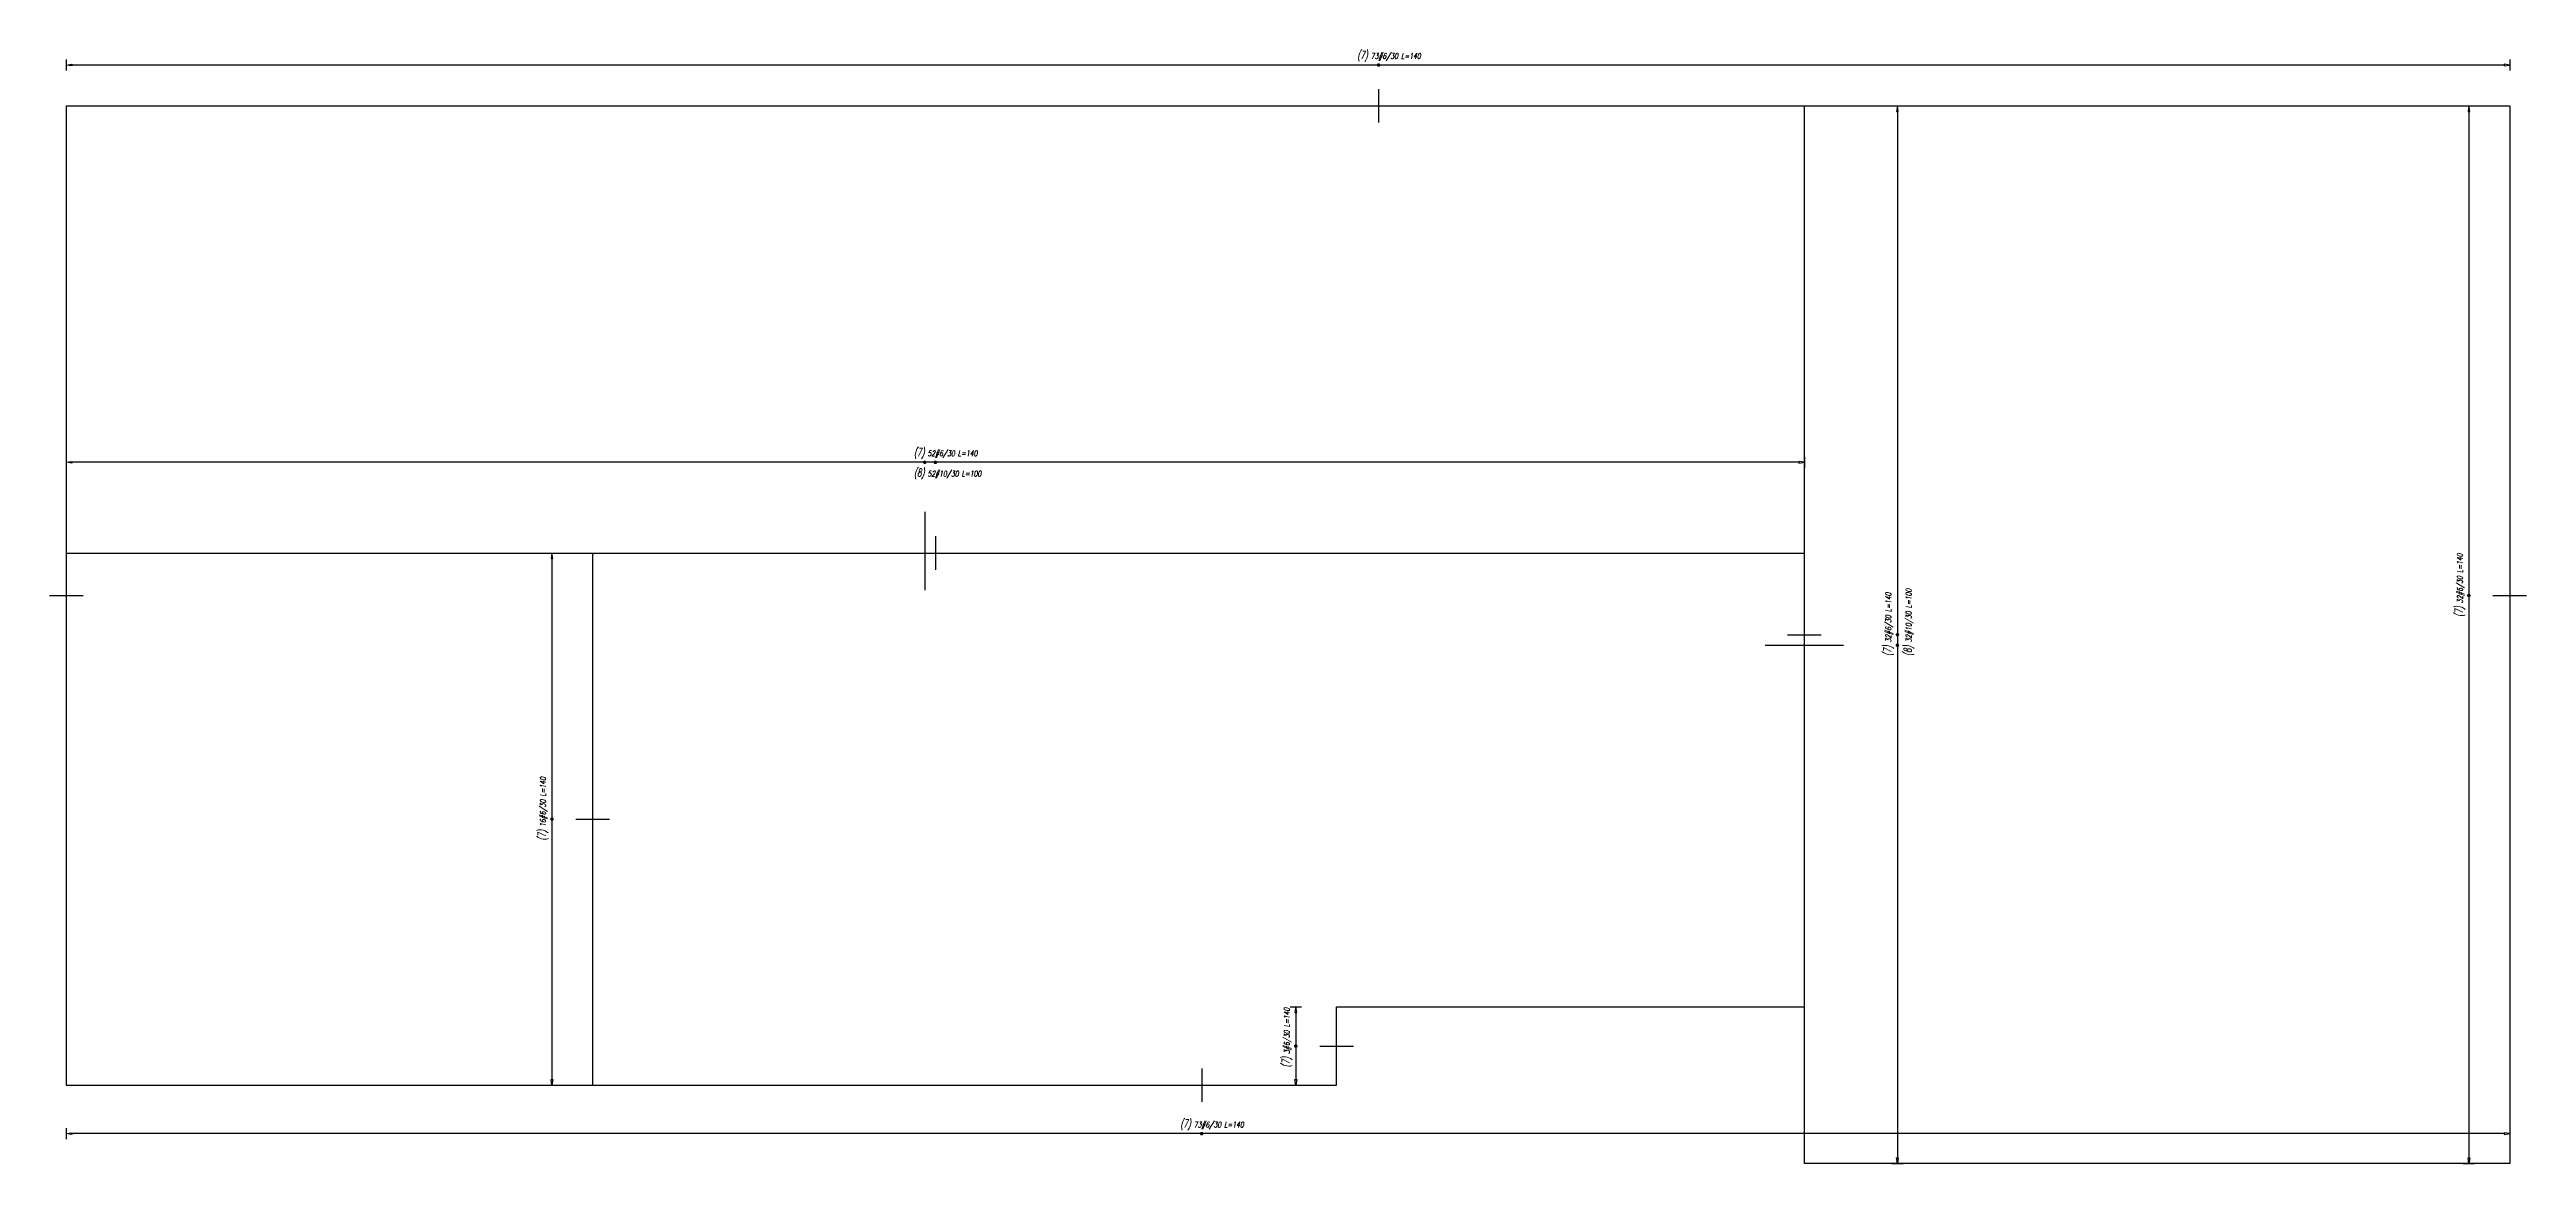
# Model space of a CAD drawing. Header units: millimetres. Extents: x 33705 to 38041, y -57970 to -55402.
# Drawn here: x 35825 to 38041, y -56593 to -55596 of the extents above; entities that cross this region are included whole.
import ezdxf

# ---------------------------------------------------------------- set-up
doc = ezdxf.new("R2010")
doc.units = ezdxf.units.MM
doc.header["$LTSCALE"] = 50
for name, color, linetype in [('1', 1, 'Continuous'), ('3', 3, 'Continuous'), ('ZBROJA_PRET', 161, 'Continuous'), ('ZBROJA_ZASIEG', 253, 'Continuous'), ('ZBROJA_ZLICZAC', 125, 'Continuous')]:
    doc.layers.add(name, color=color, linetype=linetype)
doc.styles.add('STYL_ZBROJA', font='romanszb.shx', dxfattribs={"width": 0.65, "oblique": 12})

msp = doc.modelspace()

# ---------------------------------------------------------------- texts
at = {"layer": 'ZBROJA_ZLICZAC', "char_height": 10, "attachment_point": 7, "style": 'STYL_ZBROJA'}
for s, insert in [('\\H7;\\C71;\\H5;\\C256;\\H7;\\C71;(7)\\H5;\\C256; 73#6/30 L=140', (36995.36, -55606.832)), ('\\H7;\\C71;\\H5;\\C256;\\H7;\\C71;(7)\\H5;\\C256; 52#6/30 L=140', (36598.781, -55962.172)), ('\\H7;\\C71;\\H5;\\C256;\\H7;\\C71;(8)\\H5;\\C256; 52#10/30 L=100', (36598.781, -55980.379)), ('\\H7;\\C71;\\H5;\\C256;\\H7;\\C71;(7)\\H5;\\C256; 73#6/30 L=140', (36837.063, -56562.691))]:
    msp.add_mtext(s, dxfattribs=dict(at, insert=insert))
at = {"layer": 'ZBROJA_ZLICZAC', "char_height": 10, "attachment_point": 7, "rotation": 90, "style": 'STYL_ZBROJA'}
for s, insert in [('\\H7;\\C71;\\H5;\\C256;\\H7;\\C71;(7)\\H5;\\C256; 32#6/30 L=140', (37986.625, -56103.629)), ('\\H7;\\C71;\\H5;\\C256;\\H7;\\C71;(7)\\H5;\\C256; 32#6/30 L=140', (37475.375, -56138.629)), ('\\H7;\\C71;\\H5;\\C256;\\H7;\\C71;(8)\\H5;\\C256; 32#10/30 L=100', (37493.582, -56138.629)), ('\\H7;\\C71;\\H5;\\C256;\\H7;\\C71;(7)\\H5;\\C256; 16#6/30 L=140', (36271.625, -56303.629)), ('\\H7;\\C71;\\H5;\\C256;\\H7;\\C71;(7)\\H5;\\C256; 3#6/30 L=140', (36937.125, -56506.629))]:
    msp.add_mtext(s, dxfattribs=dict(at, insert=insert))

# ---------------------------------------------------------------- linework, layer by layer
at = {"layer": '1'}
msp.add_line((37395.351, -56592.558), (37395.351, -55646.558), dxfattribs=at)
msp.add_lwpolyline([(35840.351, -56046.558), (37395.351, -56046.558)], dxfattribs=at)
at = {"layer": '3'}
for p, q in [((35840.351, -55646.558), (38026.351, -55646.558)), ((38026.351, -55646.558), (38026.351, -56592.558)), ((38026.351, -56592.558), (37395.351, -56592.558))]:
    msp.add_line(p, q, dxfattribs=at)
for points in [[(35840.351, -55646.558), (35840.351, -56522.558), (36976.851, -56522.558), (36976.851, -56452.558), (37395.351, -56452.558)], [(36311.351, -56522.558), (36311.351, -56046.558)]]:
    msp.add_lwpolyline(points, dxfattribs=at)
at = {"layer": 'ZBROJA_PRET'}
for p, q in [((37014.43, -55631.558), (37014.43, -55661.558)), ((36608.385, -56009.765), (36608.385, -56079.765)), ((36617.851, -56031.558), (36617.851, -56061.558)), ((35825.351, -56084.558), (35855.351, -56084.558)), ((38011.351, -56084.558), (38041.351, -56084.558)), ((37360.351, -56129.024), (37430.351, -56129.024)), ((37380.351, -56119.558), (37410.351, -56119.558)), ((36296.351, -56284.558), (36326.351, -56284.558)), ((36856.133, -56507.558), (36856.133, -56537.558)), ((36961.851, -56487.558), (36991.851, -56487.558))]:
    msp.add_line(p, q, dxfattribs=at)
at = {"layer": 'ZBROJA_ZASIEG'}
for p, q in [((35840.351, -55605.039), (35840.351, -55615.039)), ((38026.351, -55605.039), (38026.351, -55615.039)), ((37473.582, -55646.558), (37483.582, -55646.558)), ((37473.582, -55646.558), (37483.582, -55646.558)), ((37984.832, -55646.558), (37994.832, -55646.558)), ((35840.351, -55960.379), (35840.351, -55970.379)), ((35840.351, -55960.379), (35840.351, -55970.379)), ((37395.351, -55960.379), (37395.351, -55970.379)), ((37395.351, -55960.379), (37395.351, -55970.379)), ((36269.832, -56046.558), (36279.832, -56046.558)), ((36935.332, -56452.558), (36945.332, -56452.558)), ((36269.832, -56522.558), (36279.832, -56522.558)), ((36935.332, -56522.558), (36945.332, -56522.558)), ((35840.351, -56560.898), (35840.351, -56570.898)), ((38026.351, -56560.898), (38026.351, -56570.898)), ((37473.582, -56592.558), (37483.582, -56592.558)), ((37473.582, -56592.558), (37483.582, -56592.558)), ((37984.832, -56592.558), (37994.832, -56592.558))]:
    msp.add_line(p, q, dxfattribs=at)
for points in [[(38021.351, -55610.039), (38021.351, -55610.814), (38026.351, -55610.039), (38021.351, -55609.264), (38021.351, -55610.039), (35845.351, -55610.039), (35845.351, -55610.814), (35840.351, -55610.039), (35845.351, -55609.264), (35845.351, -55610.039)], [(37478.582, -55651.558), (37479.357, -55651.558), (37478.582, -55646.558), (37477.807, -55651.558), (37478.582, -55651.558), (37478.582, -56587.558), (37479.357, -56587.558), (37478.582, -56592.558), (37477.807, -56587.558), (37478.582, -56587.558)], [(37478.582, -55651.558), (37479.357, -55651.558), (37478.582, -55646.558), (37477.807, -55651.558), (37478.582, -55651.558), (37478.582, -56587.558), (37479.357, -56587.558), (37478.582, -56592.558), (37477.807, -56587.558), (37478.582, -56587.558)], [(37989.832, -55651.558), (37990.607, -55651.558), (37989.832, -55646.558), (37989.057, -55651.558), (37989.832, -55651.558), (37989.832, -56587.558), (37990.607, -56587.558), (37989.832, -56592.558), (37989.057, -56587.558), (37989.832, -56587.558)], [(37390.351, -55965.379), (37390.351, -55966.154), (37395.351, -55965.379), (37390.351, -55964.604), (37390.351, -55965.379), (35845.351, -55965.379), (35845.351, -55966.154), (35840.351, -55965.379), (35845.351, -55964.604), (35845.351, -55965.379)], [(37390.351, -55965.379), (37390.351, -55966.154), (37395.351, -55965.379), (37390.351, -55964.604), (37390.351, -55965.379), (35845.351, -55965.379), (35845.351, -55966.154), (35840.351, -55965.379), (35845.351, -55964.604), (35845.351, -55965.379)], [(36274.832, -56051.558), (36275.607, -56051.558), (36274.832, -56046.558), (36274.057, -56051.558), (36274.832, -56051.558), (36274.832, -56517.558), (36275.607, -56517.558), (36274.832, -56522.558), (36274.057, -56517.558), (36274.832, -56517.558)], [(36940.332, -56457.558), (36941.107, -56457.558), (36940.332, -56452.558), (36939.557, -56457.558), (36940.332, -56457.558), (36940.332, -56517.558), (36941.107, -56517.558), (36940.332, -56522.558), (36939.557, -56517.558), (36940.332, -56517.558)], [(38021.351, -56565.898), (38021.351, -56566.673), (38026.351, -56565.898), (38021.351, -56565.123), (38021.351, -56565.898), (35845.351, -56565.898), (35845.351, -56566.673), (35840.351, -56565.898), (35845.351, -56565.123), (35845.351, -56565.898)]]:
    msp.add_lwpolyline(points, dxfattribs=at)
at = {"layer": 'ZBROJA_ZASIEG', "const_width": 1.575}
for points in [[(37013.643, -55610.039, 1), (37015.218, -55610.039, 1)], [(36607.598, -55965.379, 1), (36609.173, -55965.379, 1)], [(36617.063, -55965.379, 1), (36618.638, -55965.379, 1)], [(37989.045, -56084.558, 1), (37990.62, -56084.558, 1)], [(37477.795, -56119.558, 1), (37479.37, -56119.558, 1)], [(37477.795, -56129.024, 1), (37479.37, -56129.024, 1)], [(36274.045, -56284.558, 1), (36275.62, -56284.558, 1)], [(36939.545, -56487.558, 1), (36941.12, -56487.558, 1)], [(36855.346, -56565.898, 1), (36856.921, -56565.898, 1)]]:
    msp.add_lwpolyline(points, format="xyb", close=True, dxfattribs=at)

msp.set_redraw_order([(e.dxf.handle, doc.entitydb.next_handle()) for e in msp.query("TEXT MTEXT ATTDEF DIMENSION ARC_DIMENSION")])  # texts and dimensions are drawn at this point

doc.saveas('drawing.dxf')
